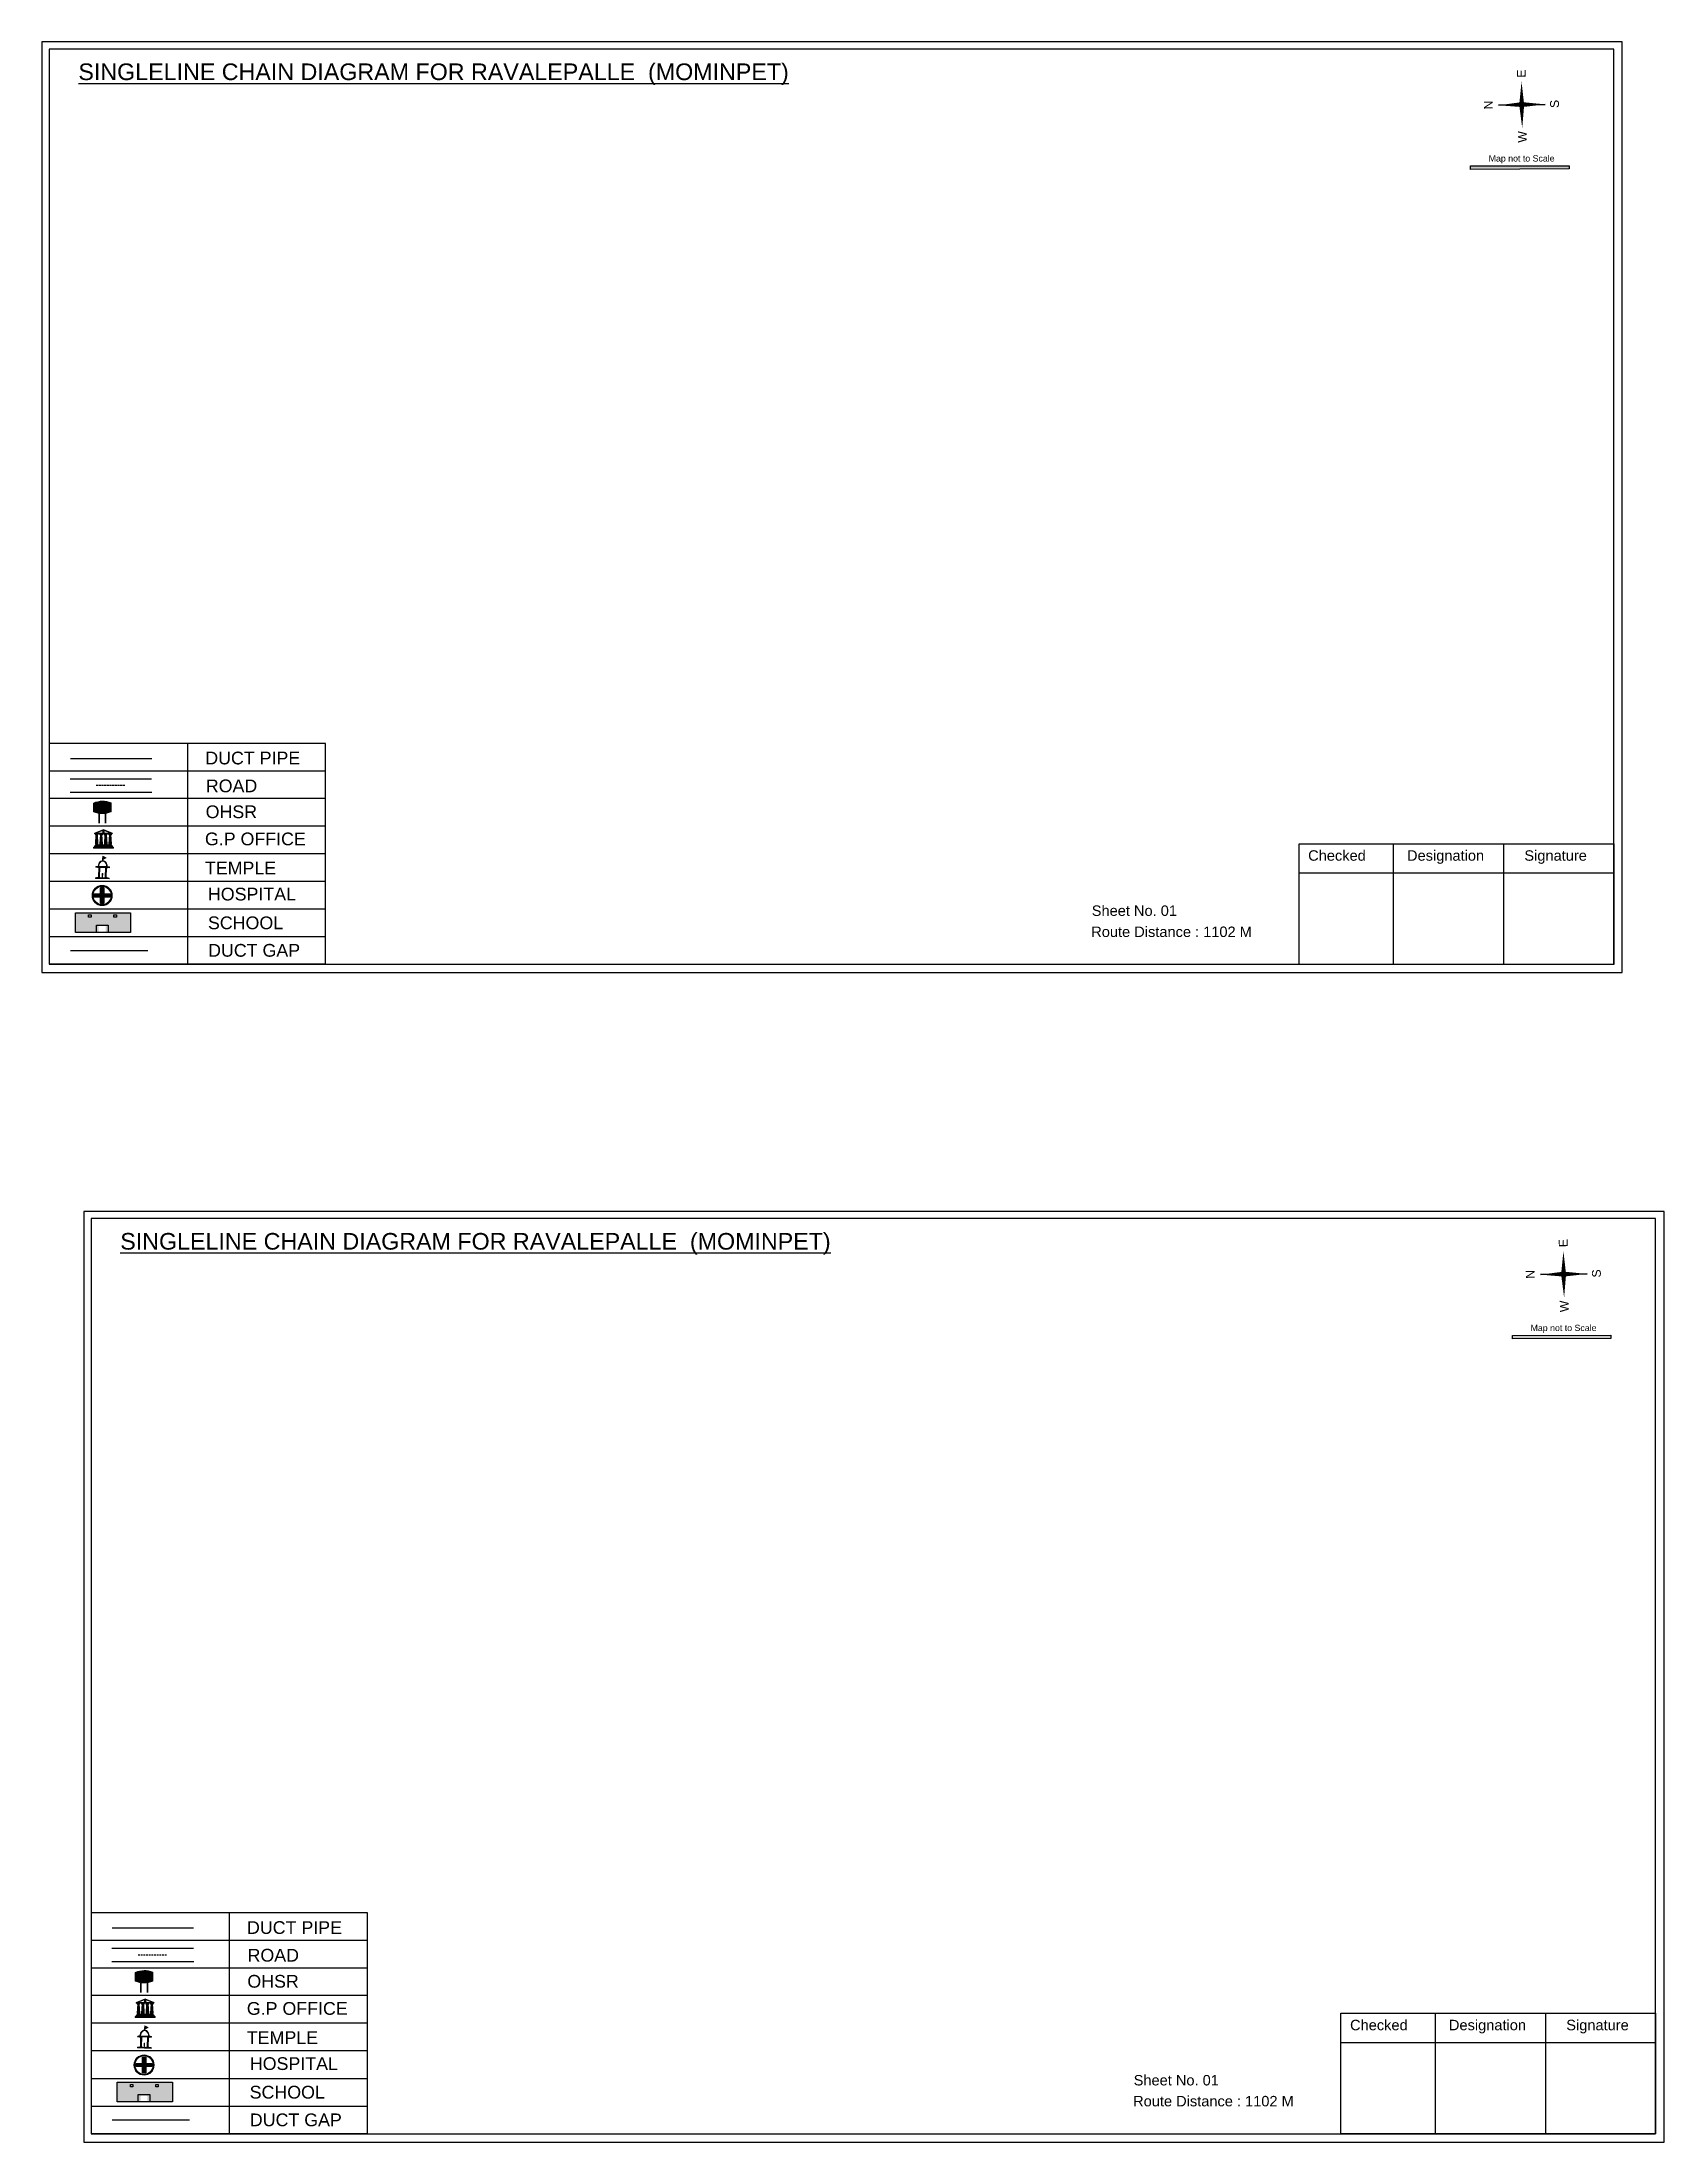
# Model space of a CAD drawing. Header units: inches. Extents: x -117 to 51867, y -12715 to 3423.
# Drawn here: x 36084 to 36998, y -11850 to -10667 of the extents above; entities that cross this region are included whole.
import ezdxf

# ---------------------------------------------------------------- set-up
doc = ezdxf.new("R2010")
doc.units = ezdxf.units.IN
doc.header["$MEASUREMENT"] = 0
doc.linetypes.add('DASHEDX2', pattern=[1.5, 1, -0.5])
doc.layers.add('LANDMARK', color=7, linetype='Continuous')
doc.layers.add('OHT', color=7, linetype='Continuous')
doc.styles.get("Standard").update_dxf_attribs({"font": 'arial.ttf'})

msp = doc.modelspace()

# ---------------------------------------------------------------- texts
at = {"color": 242, "true_color": 0xcd2027}
for p in [(36104.9, -10688), (36128.5, -11347.2)]:
    msp.add_text('%%USINGLELINE CHAIN DIAGRAM FOR RAVALEPALLE  (MOMINPET)', height=9.375, dxfattribs=at).set_placement(p)
for s, p in [('E', (36920.3, -10686.6)), ('N', (36901.7, -10704.5)), ('S', (36939, -10703.7)), ('W', (36920.9, -10723.2)), ('E', (36943.9, -11345.8)), ('N', (36925.3, -11363.6)), ('S', (36962.6, -11362.9)), ('W', (36944.5, -11382.4))]:
    msp.add_text(s, height=4.95, rotation=91.0063).set_placement(p)
for s, height, p in [('Map not to Scale', 3.542, (36899.4, -10733.9)), ('DUCT PIPE', 7.18, (36176.4, -11073.7)), ('ROAD ', 7.18, (36176.7, -11089.4)), ('OHSR', 7.18, (36176.6, -11104)), ('G.P OFFICE', 7.18, (36176.2, -11119.3)), ('Checked', 5.89, (36797.7, -11128)), ('Designation', 5.886, (36853.4, -11128)), ('Signature', 5.89, (36919.5, -11128)), ('TEMPLE', 7.18, (36176.2, -11135.7)), ('HOSPITAL', 7.18, (36177.9, -11150.4)), ('SCHOOL', 7.18, (36177.9, -11166.6)), ('Sheet No. 01', 5.886, (36675.8, -11159.1)), ('Route Distance : 1102 M', 5.886, (36675.5, -11171)), ('DUCT GAP', 7.18, (36178, -11182.1)), ('Map not to Scale', 3.542, (36923, -11393.1)), ('DUCT PIPE', 7.18, (36199.9, -11732.9)), ('ROAD ', 7.18, (36200.2, -11748.5)), ('OHSR', 7.18, (36200.1, -11763.2)), ('G.P OFFICE', 7.18, (36199.8, -11778.5)), ('TEMPLE', 7.18, (36199.8, -11794.9)), ('Checked', 5.89, (36821.3, -11787.2)), ('Designation', 5.886, (36877, -11787.2)), ('Signature', 5.89, (36943.1, -11787.2)), ('HOSPITAL', 7.18, (36201.5, -11809.6)), ('Sheet No. 01', 5.886, (36699.4, -11818.3)), ('SCHOOL', 7.18, (36201.4, -11825.7)), ('Route Distance : 1102 M', 5.886, (36699.1, -11830.1)), ('DUCT GAP', 7.18, (36201.5, -11841.3))]:
    msp.add_text(s, height=height).set_placement(p)

# ---------------------------------------------------------------- blocks, each defined once
blk = doc.blocks.new('OHT')
at = {"linetype": 'Continuous', "lineweight": 0, "true_color": 0x0ffffc}
blk.add_hatch(color=4, dxfattribs=at).paths.add_polyline_path([(0.012, 1), (0, 1, 0.101323), (-0.4, 0.916), (-0.4, 0.525, 0.194075), (0.399, 0.521), (0.399, 0.921, 0.097877)])
at = {"color": 4, "linetype": 'Continuous', "lineweight": 0, "true_color": 0x0ffffc, "flags": 128}
for points in [[(-0.4, 0.525), (-0.4, 0.916)], [(0.399, 0.521), (0.399, 0.921)]]:
    blk.add_lwpolyline(points, dxfattribs=at)
at = {"color": 4, "linetype": 'Continuous', "lineweight": 0, "true_color": 0x0ffffc, "const_width": 0.075, "flags": 128}
for points in [[(-0.15, 0), (-0.15, 0.475)], [(0.15, 0), (0.15, 0.473)]]:
    blk.add_lwpolyline(points, dxfattribs=at)
at = {"color": 4, "linetype": 'Continuous', "lineweight": 0, "true_color": 0x0ffffc}
for centre, radius, start, end in [((0.006, -0.019), 1.019, 67.31091, 113.47108), ((0.004, 1.513), 1.068, 247.76824, 291.70073)]:
    blk.add_arc(centre, radius, start, end, dxfattribs=at)
blk = doc.blocks.new('Government_Office')
at = {"linetype": 'Continuous', "lineweight": 0, "true_color": 0xff0000}
for points in [[(-0.5, 0.05), (0.5, 0.05), (0.5, 0), (-0.5, 0)], [(-0.45, 0.08), (-0.45, 0.12), (0.45, 0.12), (0.45, 0.08)], [(-0.4, 0.14), (-0.4, 0.18), (0.4, 0.18), (0.4, 0.14)]]:
    blk.add_hatch(color=1, dxfattribs=at).paths.add_polyline_path(points)
h = blk.add_hatch(color=1, dxfattribs=at)
h.paths.add_polyline_path([(0.44, 0.72), (0.45, 0.75), (0, 0.93), (-0.45, 0.75), (-0.44, 0.72)])
h.paths.add_polyline_path([(0.36, 0.75), (-0.36, 0.75), (0, 0.9)], flags=16)
h.paths.add_polyline_path([(0, 0.78, -1), (0, 0.87, -1)], flags=0)
h = blk.add_hatch(color=1, dxfattribs=at)
edge = h.paths.add_edge_path()
edge.add_line((-0.27, 0.2), (-0.3, 0.68))
edge.add_line((-0.3, 0.68), (-0.29, 0.68))
edge.add_arc((-0.28, 0.69), 0.0176, 225.304, 441.5659)
edge.add_line((-0.28, 0.7), (-0.39, 0.7))
edge.add_arc((-0.39, 0.69), 0.0176, 98.4341, 314.696)
edge.add_line((-0.38, 0.68), (-0.37, 0.68))
edge.add_line((-0.37, 0.68), (-0.4, 0.2))
edge.add_line((-0.4, 0.2), (-0.27, 0.2))
h = blk.add_hatch(color=1, dxfattribs=at)
edge = h.paths.add_edge_path()
edge.add_line((-0.05, 0.2), (-0.07, 0.68))
edge.add_line((-0.07, 0.68), (-0.07, 0.68))
edge.add_arc((-0.05, 0.69), 0.0176, 225.304, 441.5659)
edge.add_line((-0.05, 0.7), (-0.17, 0.7))
edge.add_arc((-0.17, 0.69), 0.0176, 98.4341, 314.696)
edge.add_line((-0.16, 0.68), (-0.15, 0.68))
edge.add_line((-0.15, 0.68), (-0.18, 0.2))
edge.add_line((-0.18, 0.2), (-0.05, 0.2))
h = blk.add_hatch(color=1, dxfattribs=at)
edge = h.paths.add_edge_path()
edge.add_arc((0, 0.83), 0.0467, 90, 270)
edge.add_arc((0, 0.83), 0.0467, 270, 450)
h = blk.add_hatch(color=1, dxfattribs=at)
edge = h.paths.add_edge_path()
edge.add_line((0.18, 0.2), (0.15, 0.68))
edge.add_line((0.15, 0.68), (0.16, 0.68))
edge.add_arc((0.17, 0.69), 0.0176, 225.304, 441.5659)
edge.add_line((0.17, 0.7), (0.05, 0.7))
edge.add_arc((0.05, 0.69), 0.0176, 98.4341, 314.696)
edge.add_line((0.07, 0.68), (0.07, 0.68))
edge.add_line((0.07, 0.68), (0.05, 0.2))
edge.add_line((0.05, 0.2), (0.18, 0.2))
h = blk.add_hatch(color=1, dxfattribs=at)
edge = h.paths.add_edge_path()
edge.add_line((0.4, 0.2), (0.37, 0.68))
edge.add_line((0.37, 0.68), (0.38, 0.68))
edge.add_arc((0.39, 0.69), 0.0176, 225.304, 441.5659)
edge.add_line((0.4, 0.7), (0.28, 0.7))
edge.add_arc((0.28, 0.69), 0.0176, 98.4341, 314.696)
edge.add_line((0.29, 0.68), (0.3, 0.68))
edge.add_line((0.3, 0.68), (0.27, 0.2))
edge.add_line((0.27, 0.2), (0.4, 0.2))
at = {"color": 1, "linetype": 'Continuous', "lineweight": 0, "true_color": 0xff0000, "flags": 128}
for points in [[(-0.5, 0.05), (0.5, 0.05), (0.5, 0), (-0.5, 0)], [(-0.45, 0.75), (-0.44, 0.72), (0.44, 0.72), (0.45, 0.75), (0, 0.93)], [(-0.45, 0.08), (-0.45, 0.12), (0.45, 0.12), (0.45, 0.08)], [(-0.4, 0.14), (-0.4, 0.18), (0.4, 0.18), (0.4, 0.14)], [(-0.36, 0.75), (0.36, 0.75), (0, 0.9)]]:
    blk.add_lwpolyline(points, close=True, dxfattribs=at)
for points in [[(-0.27, 0.2), (-0.3, 0.68), (-0.29, 0.68, 1.379694), (-0.28, 0.7), (-0.39, 0.7, 1.379694), (-0.38, 0.68), (-0.37, 0.68), (-0.4, 0.2)], [(-0.05, 0.2), (-0.07, 0.68), (-0.07, 0.68, 1.379694), (-0.05, 0.7), (-0.17, 0.7, 1.379694), (-0.16, 0.68), (-0.15, 0.68), (-0.18, 0.2)], [(0, 0.87, 1), (0, 0.78, 1)], [(0.18, 0.2), (0.15, 0.68), (0.16, 0.68, 1.379694), (0.17, 0.7), (0.05, 0.7, 1.379694), (0.07, 0.68), (0.07, 0.68), (0.05, 0.2)], [(0.4, 0.2), (0.37, 0.68), (0.38, 0.68, 1.379694), (0.4, 0.7), (0.28, 0.7, 1.379694), (0.29, 0.68), (0.3, 0.68), (0.27, 0.2)]]:
    blk.add_lwpolyline(points, format="xyb", close=True, dxfattribs=at)
blk = doc.blocks.new('Temple')
at = {"linetype": 'Continuous', "lineweight": 0, "true_color": 0xe66000}
blk.add_hatch(color=32, dxfattribs=at).paths.add_polyline_path([(-0.006, 1), (0.147, 0.931), (0, 0.85)])
at = {"linetype": 'Continuous', "lineweight": 0, "true_color": 0xff0000}
h = blk.add_hatch(color=1, dxfattribs=at)
edge = h.paths.add_edge_path()
edge.add_line((0.175, 0.49), (0.225, 0.49))
edge.add_line((0.225, 0.49), (0.225, 0.497))
edge.add_line((0.225, 0.497), (0.307, 0.497))
edge.add_line((0.307, 0.497), (0.307, 0.533))
edge.add_line((0.307, 0.533), (0.257, 0.533))
edge.add_line((0.257, 0.533), (0.257, 0.54))
edge.add_line((0.257, 0.54), (0.2, 0.54))
edge.add_spline(control_points=[(0.2, 0.54), (0.2, 0.589), (0.19, 0.638), (0.142, 0.743), (0.092, 0.79), (0.027, 0.805), (0.02, 0.806), (0.012, 0.806)], knot_values=[4.712389, 4.712389, 4.712389, 4.712389, 5.278166, 5.278166, 6.117402, 6.117402, 6.223801, 6.223801, 6.223801, 6.223801], degree=3, periodic=0)
edge.add_line((0.012, 0.806), (0.012, 0.79))
edge.add_line((0.012, 0.79), (-0.012, 0.79))
edge.add_line((-0.012, 0.79), (-0.012, 0.806))
edge.add_spline(control_points=[(-0.012, 0.806), (-0.055, 0.802), (-0.096, 0.781), (-0.171, 0.699), (-0.197, 0.628), (-0.2, 0.55), (-0.2, 0.545), (-0.2, 0.54)], knot_values=[6.343965, 6.343965, 6.343965, 6.343965, 6.956638, 6.956638, 7.795874, 7.795874, 7.853982, 7.853982, 7.853982, 7.853982], degree=3, periodic=0)
edge.add_line((-0.2, 0.54), (-0.257, 0.54))
edge.add_line((-0.257, 0.54), (-0.257, 0.533))
edge.add_line((-0.257, 0.533), (-0.307, 0.533))
edge.add_line((-0.307, 0.533), (-0.307, 0.497))
edge.add_line((-0.307, 0.497), (-0.225, 0.497))
edge.add_line((-0.225, 0.497), (-0.225, 0.49))
edge.add_line((-0.225, 0.49), (-0.175, 0.49))
edge.add_line((-0.175, 0.49), (-0.175, 0.07))
edge.add_arc((-0.205, 0.07), 0.03, -90, 0, ccw=False)
edge.add_line((-0.205, 0.04), (-0.257, 0.04))
edge.add_line((-0.257, 0.04), (-0.257, 0.033))
edge.add_line((-0.257, 0.033), (-0.307, 0.033))
edge.add_line((-0.307, 0.033), (-0.307, 0))
edge.add_line((-0.307, 0), (0.307, 0))
edge.add_line((0.307, 0), (0.307, 0.033))
edge.add_line((0.307, 0.033), (0.257, 0.033))
edge.add_line((0.257, 0.033), (0.257, 0.04))
edge.add_line((0.257, 0.04), (0.205, 0.04))
edge.add_arc((0.205, 0.07), 0.03, 180, 270, ccw=False)
edge.add_line((0.175, 0.07), (0.175, 0.49))
h.paths.add_polyline_path([(0.125, 0.07, -0.414214), (0.095, 0.04), (0.05, 0.04), (0.05, 0.033), (-0.05, 0.033), (-0.05, 0.04), (-0.095, 0.04, -0.414214), (-0.125, 0.07), (-0.125, 0.497), (0.125, 0.497)], flags=16)
edge = h.paths.add_edge_path(flags=16)
edge.add_ellipse((0, 0.54), major_axis=(0, 0.242), ratio=0.722808, start_angle=270, end_angle=450, ccw=False)
edge.add_line((0.175, 0.54), (-0.175, 0.54))
h.paths.add_polyline_path([(0.012, 0.23), (0.012, 0.07), (-0.012, 0.07), (-0.012, 0.23)], flags=0)
h = blk.add_hatch(color=1, dxfattribs=at)
edge = h.paths.add_edge_path()
edge.add_line((0.012, 0.857), (0, 0.85))
edge.add_line((0, 0.85), (-0.003, 0.925))
edge.add_line((-0.003, 0.925), (-0.012, 0.925))
edge.add_line((-0.012, 0.925), (-0.012, 0.806))
edge.add_spline(control_points=[(-0.012, 0.806), (-0.004, 0.807), (0.004, 0.807), (0.012, 0.806)], knot_values=[6.223801, 6.223801, 6.223801, 6.223801, 6.343965, 6.343965, 6.343965, 6.343965], degree=3, periodic=0)
edge.add_line((0.012, 0.806), (0.012, 0.857))
h = blk.add_hatch(color=1, dxfattribs=at)
edge = h.paths.add_edge_path()
edge.add_line((0.012, 0.79), (0.012, 0.806))
edge.add_spline(control_points=[(0.012, 0.806), (0.004, 0.807), (-0.004, 0.807), (-0.012, 0.806)], knot_values=[6.223801, 6.223801, 6.223801, 6.223801, 6.343965, 6.343965, 6.343965, 6.343965], degree=3, periodic=0)
edge.add_line((-0.012, 0.806), (-0.012, 0.79))
edge.add_line((-0.012, 0.79), (0.012, 0.79))
at = {"color": 32, "linetype": 'Continuous', "lineweight": 0, "true_color": 0xe66000, "flags": 128}
blk.add_lwpolyline([(-0.006, 1), (0.147, 0.931), (0, 0.85), (-0.006, 1)], dxfattribs=at)
at = {"color": 1, "linetype": 'Continuous', "lineweight": 0, "true_color": 0xff0000, "flags": 128}
blk.add_lwpolyline([(0.2, 0.54), (0.257, 0.54), (0.257, 0.533), (0.307, 0.533), (0.307, 0.497), (0.225, 0.497), (0.225, 0.49), (0.175, 0.49), (0.175, 0.07, 0.414214), (0.205, 0.04), (0.257, 0.04), (0.257, 0.033), (0.307, 0.033), (0.307, 0), (-0.307, 0), (-0.307, 0.033), (-0.257, 0.033), (-0.257, 0.04), (-0.205, 0.04, 0.414214), (-0.175, 0.07), (-0.175, 0.49), (-0.225, 0.49), (-0.225, 0.497), (-0.307, 0.497), (-0.307, 0.533), (-0.257, 0.533), (-0.257, 0.54), (-0.2, 0.54)], format="xyb", dxfattribs=at)
blk.add_lwpolyline([(-0.175, 0.54), (0.175, 0.54)], dxfattribs=at)
blk.add_lwpolyline([(0.125, 0.497), (0.125, 0.07, -0.414214), (0.095, 0.04), (0.05, 0.04), (0.05, 0.033), (-0.05, 0.033), (-0.05, 0.04), (-0.095, 0.04, -0.414214), (-0.125, 0.07), (-0.125, 0.497)], format="xyb", close=True, dxfattribs=at)
for points in [[(0.012, 0.925), (-0.012, 0.925), (-0.012, 0.79), (0.012, 0.79)], [(0.012, 0.23), (-0.012, 0.23), (-0.012, 0.07), (0.012, 0.07)]]:
    blk.add_lwpolyline(points, close=True, dxfattribs=at)
at = {"color": 1, "linetype": 'Continuous', "lineweight": 0, "true_color": 0xff0000}
blk.add_ellipse((0, 0.54), major_axis=(0, 0.242), ratio=0.722808, start_param=4.712389, end_param=7.853982, dxfattribs=at)
blk.add_open_spline([(0.2, 0.54), (0.2, 0.589), (0.19, 0.638), (0.142, 0.743), (0.092, 0.79), (-0.023, 0.816), (-0.085, 0.794), (-0.171, 0.699), (-0.197, 0.628), (-0.2, 0.55), (-0.2, 0.545), (-0.2, 0.54)], degree=3, knots=[4.712389, 4.712389, 4.712389, 4.712389, 5.278166, 5.278166, 6.117402, 6.117402, 6.956638, 6.956638, 7.795874, 7.795874, 7.853982, 7.853982, 7.853982, 7.853982], dxfattribs=at)
blk = doc.blocks.new('*U100')
at = {"color": 0, "linetype": 'DASHEDX2', "transparency": 16777216}
blk.add_line((-8.2, 0), (8, 0), dxfattribs=at)
blk = doc.blocks.new('Hospital')
at = {"linetype": 'Continuous', "lineweight": 0, "true_color": 0x000000}
h = blk.add_hatch(color=18, dxfattribs=at)
h.paths.add_polyline_path([(-0.5, 0, 1), (0.5, 0, 1)])
h.paths.add_polyline_path([(0.45, 0, -1), (-0.45, 0, -1)], flags=16)
at = {"linetype": 'Continuous', "true_color": 0xff0000}
blk.add_hatch(color=1, dxfattribs=at).paths.add_polyline_path([(-0.39, 0.08), (-0.08, 0.08), (-0.08, 0.39), (0.08, 0.39), (0.08, 0.08), (0.39, 0.08), (0.39, -0.08), (0.08, -0.08), (0.08, -0.39), (-0.08, -0.39), (-0.08, -0.08), (-0.39, -0.08)])
at = {"color": 1, "linetype": 'Continuous', "true_color": 0xff0000, "flags": 128}
blk.add_lwpolyline([(-0.39, 0.08), (-0.08, 0.08), (-0.08, 0.39), (0.08, 0.39), (0.08, 0.08), (0.39, 0.08), (0.39, -0.08), (0.08, -0.08), (0.08, -0.39), (-0.08, -0.39), (-0.08, -0.08), (-0.39, -0.08)], close=True, dxfattribs=at)
at = {"color": 18, "linetype": 'Continuous', "lineweight": 0, "true_color": 0x000000}
for radius in [0.5, 0.446]:
    blk.add_circle((0, 0), radius, dxfattribs=at)
blk = doc.blocks.new('*U90')
at = {"color": 0, "linetype": 'DASHEDX2', "transparency": 16777216}
blk.add_line((-8.2, 0), (8, 0), dxfattribs=at)

# ---------------------------------------------------------------- hatches: boundary and pattern name
at = {"true_color": 0x0093dd}
h = msp.add_hatch(color=142, dxfattribs=at)
h.dxf.hatch_style = 1
h.paths.add_polyline_path([(36889.2, -10736.4), (36889.2, -10738.3), (36944.7, -10738.1), (36944.7, -10736.3)])
at = {"true_color": 0xc8c92d}
h = msp.add_hatch(color=52, dxfattribs=at)
h.dxf.hatch_style = 1
h.paths.add_polyline_path([(36109.4, -11157.3), (36103.2, -11157.3), (36103.2, -11168.4), (36109.4, -11168.4)])
h.paths.add_polyline_path([(36134.2, -11157.3), (36128.1, -11157.3), (36128.1, -11168.4), (36134.2, -11168.4)])
at = {"true_color": 0x293189}
h = msp.add_hatch(color=177, dxfattribs=at)
h.dxf.hatch_style = 1
h.paths.add_polyline_path([(36128.1, -11157.3), (36109.4, -11157.3), (36109.4, -11168.4), (36116.4, -11168.4), (36116.4, -11164.8), (36120.3, -11164.8), (36120.3, -11168.4), (36128.1, -11168.4)])
h.paths.add_polyline_path([(36112.1, -11159.8), (36110.7, -11159.8), (36110.7, -11158.5), (36112.1, -11158.5)], flags=16)
h.paths.add_polyline_path([(36124.9, -11159.8), (36124.9, -11158.5), (36126.3, -11158.5), (36126.3, -11159.8)], flags=16)
at = {"true_color": 0x0093dd}
h = msp.add_hatch(color=142, dxfattribs=at)
h.dxf.hatch_style = 1
h.paths.add_polyline_path([(36912.8, -11395.6), (36912.8, -11397.4), (36968.3, -11397.3), (36968.3, -11395.4)])
at = {"true_color": 0xc8c92d}
h = msp.add_hatch(color=52, dxfattribs=at)
h.dxf.hatch_style = 1
h.paths.add_polyline_path([(36133, -11816.5), (36126.8, -11816.5), (36126.8, -11827.6), (36133, -11827.6)])
h.paths.add_polyline_path([(36157.8, -11816.5), (36151.7, -11816.5), (36151.7, -11827.6), (36157.8, -11827.6)])
at = {"true_color": 0x293189}
h = msp.add_hatch(color=177, dxfattribs=at)
h.dxf.hatch_style = 1
h.paths.add_polyline_path([(36151.7, -11816.5), (36133, -11816.5), (36133, -11827.6), (36140, -11827.6), (36140, -11824), (36143.8, -11824), (36143.8, -11827.6), (36151.7, -11827.6)])
h.paths.add_polyline_path([(36135.6, -11819), (36134.3, -11819), (36134.3, -11817.7), (36135.6, -11817.7)], flags=16)
h.paths.add_polyline_path([(36148.5, -11819), (36148.5, -11817.7), (36149.9, -11817.7), (36149.9, -11819)], flags=16)

# ---------------------------------------------------------------- linework, layer by layer
for p, q in [((36931.3, -10701.7), (36905, -10702.2)), ((36905, -10702.2), (36931.3, -10701.7)), ((36931.3, -10701.7), (36905, -10702.2)), ((36918.1, -10701.9), (36931.3, -10701.7)), ((36088.5, -11061.9), (36088.5, -11185.1)), ((36166.3, -11061.9), (36166.3, -11186.3)), ((36244.1, -11077.5), (36088.5, -11077.5)), ((36100.2, -11081.8), (36146.1, -11081.8)), ((36100.2, -11089.3), (36146.3, -11089.3)), ((36244.1, -11093), (36088.5, -11093)), ((36244.1, -11108.6), (36088.5, -11108.6)), ((36244.1, -11124.1), (36088.5, -11124.1)), ((36244.1, -11139.7), (36088.5, -11139.7)), ((36088.5, -11155.2), (36244.1, -11155.2)), ((36088.5, -11170.8), (36244.1, -11170.8)), ((36088.5, -11185.1), (36088.5, -11186.3)), ((36088.5, -11185.4), (36088.5, -11186.3)), ((36244.1, -11186.3), (36088.5, -11186.3)), ((36954.8, -11360.9), (36928.6, -11361.3)), ((36928.6, -11361.3), (36954.8, -11360.9)), ((36954.8, -11360.9), (36928.6, -11361.3)), ((36941.7, -11361.1), (36954.8, -11360.9)), ((36112.1, -11721.1), (36112.1, -11844.3)), ((36189.9, -11721.1), (36189.9, -11845.5)), ((36267.7, -11736.6), (36112.1, -11736.6)), ((36123.8, -11740.9), (36169.7, -11740.9)), ((36267.7, -11752.2), (36112.1, -11752.2)), ((36123.8, -11748.4), (36169.9, -11748.4)), ((36267.7, -11767.7), (36112.1, -11767.7)), ((36267.7, -11783.3), (36112.1, -11783.3)), ((36267.7, -11798.8), (36112.1, -11798.8)), ((36112.1, -11814.4), (36267.7, -11814.4)), ((36112.1, -11829.9), (36267.7, -11829.9)), ((36112.1, -11844.3), (36112.1, -11845.5)), ((36112.1, -11844.5), (36112.1, -11845.5)), ((36267.7, -11845.5), (36112.1, -11845.5))]:
    msp.add_line(p, q)
at = {"color": 1}
for p, q in [((36905, -10702.2), (36918.1, -10701.9)), ((36928.6, -11361.3), (36941.7, -11361.1))]:
    msp.add_line(p, q, dxfattribs=at)
at = {"color": 242, "true_color": 0xcd2027}
for p, q in [((36845.6, -11118.5), (36845.6, -11186.4)), ((36907.8, -11118.5), (36907.8, -11186.4)), ((36792.6, -11134.9), (36969.9, -11134.9)), ((36869.2, -11777.6), (36869.2, -11845.5)), ((36931.4, -11777.6), (36931.4, -11845.5)), ((36816.2, -11794.1), (36993.4, -11794.1))]:
    msp.add_line(p, q, dxfattribs=at)
for points in [[(36084.4, -10666.5), (36084.4, -11191), (36974.6, -11191), (36974.6, -10666.5)], [(36088.5, -10670.5), (36088.5, -11186.3), (36969.9, -11186.3), (36969.9, -10670.5)], [(36134.3, -11157.3), (36134.3, -11168.4), (36103.2, -11168.4), (36103.2, -11157.3)], [(36112.1, -11158.5), (36112.1, -11159.8), (36110.7, -11159.8), (36110.7, -11158.5)], [(36124.9, -11159.8), (36124.9, -11158.5), (36126.3, -11158.5), (36126.3, -11159.8)], [(36108, -11325.7), (36108, -11850.2), (36998.2, -11850.2), (36998.2, -11325.7)], [(36112.1, -11329.7), (36112.1, -11845.5), (36993.4, -11845.5), (36993.4, -11329.7)], [(36157.9, -11816.5), (36157.9, -11827.6), (36126.8, -11827.6), (36126.8, -11816.5)], [(36135.6, -11817.7), (36135.6, -11819), (36134.3, -11819), (36134.3, -11817.7)], [(36148.5, -11819), (36148.5, -11817.7), (36149.9, -11817.7), (36149.9, -11819)]]:
    msp.add_lwpolyline(points, close=True)
at = {"color": 142, "true_color": 0x0093dd}
for points in [[(36944.7, -10738.1), (36889.2, -10738.3), (36889.2, -10736.4), (36944.7, -10736.3), (36944.7, -10738.1)], [(36968.3, -11397.3), (36912.8, -11397.4), (36912.8, -11395.6), (36968.3, -11395.4), (36968.3, -11397.3)]]:
    msp.add_lwpolyline(points, dxfattribs=at)
for points in [[(36244.1, -11186.3), (36244.1, -11061.9), (36088.5, -11061.9)], [(36115.1, -11168.4), (36115.1, -11164.3), (36121.6, -11164.3), (36121.6, -11168.4)], [(36267.7, -11845.5), (36267.7, -11721.1), (36112.1, -11721.1)], [(36138.6, -11827.6), (36138.6, -11823.5), (36145.2, -11823.5), (36145.2, -11827.6)]]:
    msp.add_lwpolyline(points)
at = {"color": 242, "true_color": 0xcd2027}
for points in [[(36969.9, -11186.4), (36792.6, -11186.4), (36792.6, -11118.5), (36969.9, -11118.5)], [(36993.4, -11845.5), (36816.2, -11845.5), (36816.2, -11777.6), (36993.4, -11777.6)]]:
    msp.add_lwpolyline(points, close=True, dxfattribs=at)
for points in [[(36919.4, -10701.9), (36916.6, -10702), (36917.9, -10688.8)], [(36919.4, -10701.9), (36916.6, -10702), (36917.9, -10688.8)], [(36919.4, -10701.9), (36916.6, -10702), (36918.3, -10715.1)], [(36919.4, -10701.9), (36916.6, -10702), (36918.3, -10715.1)], [(36918.2, -10703.2), (36918.1, -10700.4), (36931.3, -10701.7)], [(36918.2, -10703.2), (36918.1, -10700.4), (36931.3, -10701.7)], [(36943, -11361.1), (36940.2, -11361.1), (36941.5, -11348)], [(36943, -11361.1), (36940.2, -11361.1), (36941.5, -11348)], [(36943, -11361.1), (36940.2, -11361.1), (36941.9, -11374.2)], [(36943, -11361.1), (36940.2, -11361.1), (36941.9, -11374.2)], [(36941.7, -11362.4), (36941.7, -11359.6), (36954.8, -11360.9)], [(36941.7, -11362.4), (36941.7, -11359.6), (36954.8, -11360.9)]]:
    msp.add_solid(points)
at = {"color": 1}
for points in [[(36918.2, -10703.2), (36918.1, -10700.4), (36905, -10702.2)], [(36918.2, -10703.2), (36918.1, -10700.4), (36905, -10702.2)], [(36941.7, -11362.4), (36941.7, -11359.6), (36928.6, -11361.3)], [(36941.7, -11362.4), (36941.7, -11359.6), (36928.6, -11361.3)]]:
    msp.add_solid(points, dxfattribs=at)
at = {"layer": 'OHT', "color": 5}
for p, q in [((36100.4, -11070.4), (36146.3, -11070.4)), ((36123.9, -11729.5), (36169.8, -11729.5))]:
    msp.add_line(p, q, dxfattribs=at)
at = {"layer": 'OHT', "color": 1}
for p, q in [((36100.4, -11178.6), (36144, -11178.6)), ((36123.9, -11837.7), (36167.5, -11837.7))]:
    msp.add_line(p, q, dxfattribs=at)

# ---------------------------------------------------------------- block references
at = {"linetype": 'DASHEDX2'}
for name, p in [('*U100', (36123.2, -11085.5)), ('*U90', (36146.8, -11744.7))]:
    msp.add_blockref(name, p, dxfattribs=at)
at = {"layer": 'LANDMARK'}
for name, p, xscale, yscale, zscale in [('Government_Office', (36119, -11121), 11.32114773247135, 11.32114773247135, 11.32114773247135), ('Hospital', (36118.3, -11147.6), 11.41772014427468, 11.41772014427468, 11.41772014427468), ('Government_Office', (36142.5, -11780.1), 11.32114773247135, 11.32114773247135, 11.32114773247135), ('Hospital', (36141.9, -11806.8), 11.41772014427468, 11.41772014427468, 11.41772014427468)]:
    msp.add_blockref(name, p, dxfattribs=dict(at, xscale=xscale, yscale=yscale, zscale=zscale))
at = {"layer": 'LANDMARK', "xscale": 12.62452535729322, "yscale": 12.62452535729322, "zscale": 12.62452535729322, "rotation": 358.3713438591284}
for p in [(36118.4, -11138.1), (36142, -11797.3)]:
    msp.add_blockref('Temple', p, dxfattribs=at)
at = {"layer": 'OHT', "xscale": 12.45189723782068, "yscale": 12.45189723782068, "zscale": 12.45189723782068}
for p in [(36118.4, -11106.9), (36141.9, -11766)]:
    msp.add_blockref('OHT', p, dxfattribs=at)

msp.set_redraw_order([(e.dxf.handle, doc.entitydb.next_handle()) for e in msp.query("TEXT MTEXT ATTDEF DIMENSION ARC_DIMENSION")])  # texts and dimensions are drawn at this point

doc.saveas('drawing.dxf')
